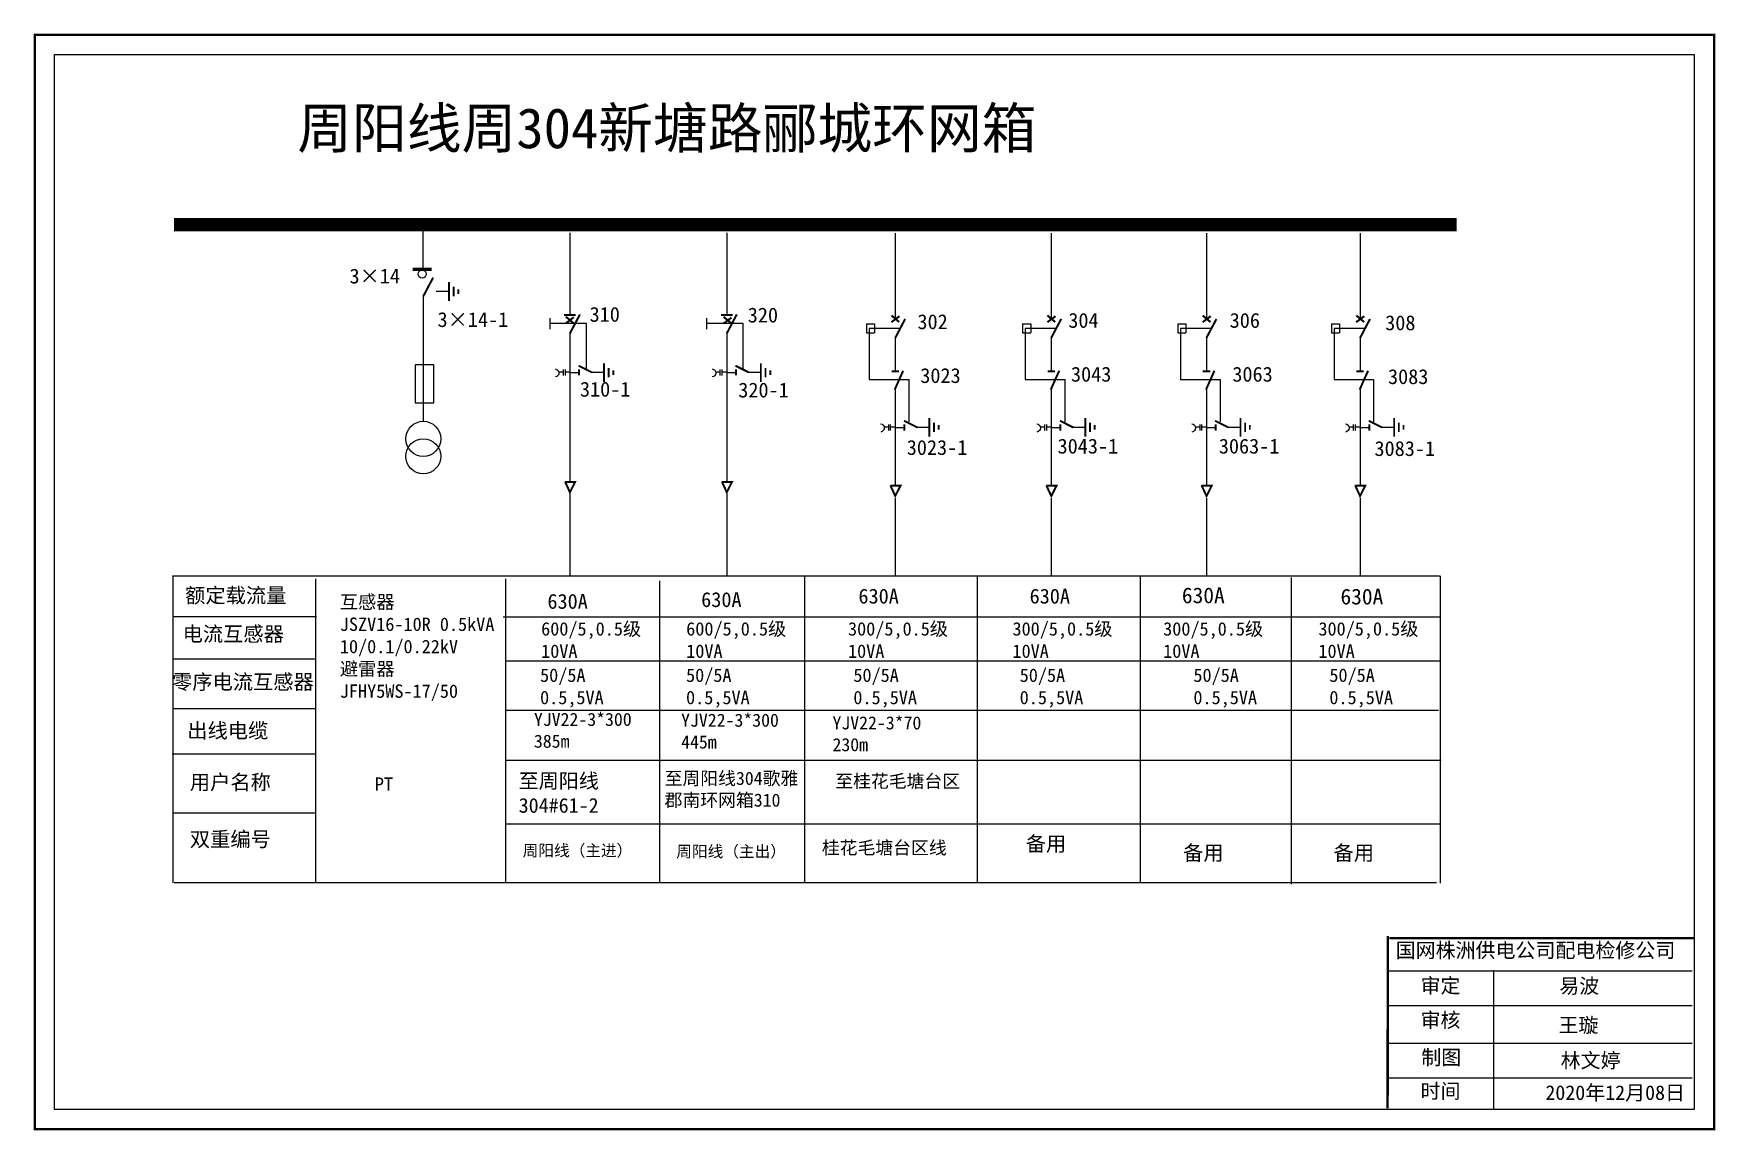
# Model space of a CAD drawing. Extents: x -172 to 477, y -577 to -246.
# Drawn here: x 147.8 to 273.5, y -577.1 to -495.2 of the extents above; entities that cross this region are included whole.
import ezdxf

# ---------------------------------------------------------------- set-up
doc = ezdxf.new("R2010")
doc.units = 0
doc.header["$LTSCALE"] = 0.774411
doc.linetypes.add('ACAD_ISO02W100', pattern=[15, 12, -3])
doc.linetypes.add('CENTER', pattern=[50.8, 31.75, -6.35, 6.35, -6.35])
doc.layers.get('0').update_dxf_attribs({"linetype": 'CONTINUOUS'})
doc.layers.add('2', color=7, linetype='CONTINUOUS')
doc.styles.add('hztxt_txtstyle_0.00_0_0', font='simkai.ttf')
doc.styles.add('hztxt_txtstyle_2.70_0_0', font='simkai.ttf', dxfattribs={"height": 2.7})
doc.styles.add('KaiTi_txtstyle_0.98_0_0', font='simkai.ttf', dxfattribs={"height": 0.976285})
doc.styles.get("Standard").update_dxf_attribs({"font": '', "height": 2.5})
doc.styles.add('字体', font='simkai_0.ttf', dxfattribs={"height": 2.5})
doc.styles.add('楷体_GB2312_txtstyle_1.09_0_0', font='simkai_0.ttf', dxfattribs={"height": 1.0944})
doc.styles.get('Standard').set_extended_font_data('SimSun')

msp = doc.modelspace()

# ---------------------------------------------------------------- texts
at = {"color": 0, "linetype": 'Continuous', "style": 'hztxt_txtstyle_2.70_0_0'}
for s, p in [('3×14', (171.4, -513.85)), ('3×14-1', (177.98, -517.1)), ('310', (189.34, -516.71)), ('320', (201.16, -516.76)), ('302', (213.84, -517.26)), ('304', (225.11, -517.16)), ('306', (237.17, -517.16)), ('308', (248.79, -517.34)), ('3023', (214.05, -521.28)), ('3043', (225.31, -521.18)), ('3063', (237.37, -521.18)), ('310-1', (188.62, -522.3)), ('320-1', (200.45, -522.36)), ('3083', (249, -521.36)), ('3023-1', (213.04, -526.65)), ('3043-1', (224.31, -526.55)), ('3063-1', (236.36, -526.55)), ('3083-1', (247.99, -526.73))]:
    msp.add_text(s, height=1.109, dxfattribs=at).set_placement(p)
at = {"color": 7, "linetype": 'Continuous', "true_color": 0xffffff, "attachment_point": 1}
for s, insert, char_height, width, style in [('{\\fSimSun|b0|i0|c134|p2;周阳线周304新塘路郦城环网箱}', (167.5, -500.75), 3, 80.4201, '字体'), ('YJV22-3*300\\P385m', (185.18, -545.91), 0.9763, 15.739, 'hztxt_txtstyle_2.70_0_0'), ('YJV22-3*300\\P445m', (196.18, -545.97), 0.9763, 15.739, 'hztxt_txtstyle_2.70_0_0'), ('至周阳线304#61-2', (184.04, -550.44), 1.0982, 10.2758, 'hztxt_txtstyle_2.70_0_0'), ('{\\fSimSun|b0|i0|c134|p2;至桂花毛塘台区}', (207.7, -550.52), 0.9763, 10.2758, 'hztxt_txtstyle_2.70_0_0'), ('{\\fSimSun|b0|i0|c134|p2;桂花毛塘台区线}', (206.7, -555.49), 0.9763, 10.2758, 'hztxt_txtstyle_2.70_0_0')]:
    msp.add_mtext(s, dxfattribs=dict(at, insert=insert, char_height=char_height, width=width, style=style))
at = {"color": 0, "linetype": 'Continuous', "attachment_point": 1}
for s, insert, char_height, width, style in [('{\\fSimSun|b0|i0|c134|p2;额定载流量}', (159.12, -536.58), 1.1094, 17.8852, 'hztxt_txtstyle_2.70_0_0'), ('{\\fSimSun|b0|i0|c134|p2;630A}', (233.6, -536.55), 1.1757, 9.454, 'hztxt_txtstyle_0.00_0_0'), ('\\A1;{\\fSimSun|b0|i0|c134|p2;互感器\\PJSZV16-10R 0.5kVA\\P10/0.1/0.22kV\\P避雷器\\PJFHY5WS-17/50}', (170.68, -537.13), 0.9985, 18.4113, 'hztxt_txtstyle_2.70_0_0'), ('{\\fSimSun|b0|i0|c134|p2;630A}', (186.19, -537.03), 1.1094, 17.8852, 'hztxt_txtstyle_2.70_0_0'), ('{\\fSimSun|b0|i0|c134|p2;630A}', (197.68, -536.9), 1.1094, 17.8852, 'hztxt_txtstyle_2.70_0_0'), ('{\\fSimSun|b0|i0|c134|p2;630A}', (209.43, -536.64), 1.1094, 17.8852, 'hztxt_txtstyle_2.70_0_0'), ('{\\fSimSun|b0|i0|c134|p2;630A}', (222.22, -536.64), 1.1094, 17.8852, 'hztxt_txtstyle_2.70_0_0'), ('{\\fSimSun|b0|i0|c134|p2;630A}', (245.45, -536.64), 1.1757, 9.454, 'hztxt_txtstyle_0.00_0_0'), ('\\A1;{\\fSimSun|b0|i0|c134|p2;600/5,0.5级\\P10VA}', (185.72, -539.14), 0.9985, 18.4113, 'hztxt_txtstyle_2.70_0_0'), ('\\A1;{\\fSimSun|b0|i0|c134|p2;600/5,0.5级\\P10VA}', (196.56, -539.14), 0.9985, 18.4113, 'hztxt_txtstyle_2.70_0_0'), ('\\A1;{\\fSimSun|b0|i0|c134|p2;300/5,0.5级\\P10VA}', (208.65, -539.14), 0.9985, 18.4113, 'hztxt_txtstyle_2.70_0_0'), ('\\A1;{\\fSimSun|b0|i0|c134|p2;300/5,0.5级\\P10VA}', (220.94, -539.14), 0.9985, 18.4113, 'hztxt_txtstyle_2.70_0_0'), ('\\A1;{\\fSimSun|b0|i0|c134|p2;300/5,0.5级\\P10VA}', (232.2, -539.14), 0.9985, 18.4113, 'hztxt_txtstyle_2.70_0_0'), ('\\A1;{\\fSimSun|b0|i0|c134|p2;300/5,0.5级\\P10VA}', (243.8, -539.14), 0.9985, 18.4113, 'hztxt_txtstyle_2.70_0_0'), ('{\\fSimSun|b0|i0|c134|p2;电流互感器}', (158.93, -539.46), 1.1094, 17.8852, 'hztxt_txtstyle_2.70_0_0'), ('{\\fSimSun|b0|i0|c134|p2;50/5A\\P0.5,5VA}', (185.64, -542.6), 0.9985, 17.8852, 'hztxt_txtstyle_2.70_0_0'), ('{\\fSimSun|b0|i0|c134|p2;50/5A\\P0.5,5VA}', (196.55, -542.6), 0.9985, 17.8852, 'hztxt_txtstyle_2.70_0_0'), ('{\\fSimSun|b0|i0|c134|p2;50/5A\\P0.5,5VA}', (209.05, -542.6), 0.9985, 17.8852, 'hztxt_txtstyle_2.70_0_0'), ('{\\fSimSun|b0|i0|c134|p2;50/5A\\P0.5,5VA}', (221.48, -542.6), 0.9985, 17.8852, 'hztxt_txtstyle_2.70_0_0'), ('{\\fSimSun|b0|i0|c134|p2;50/5A\\P0.5,5VA}', (234.46, -542.6), 0.9985, 17.8852, 'hztxt_txtstyle_2.70_0_0'), ('{\\fSimSun|b0|i0|c134|p2;50/5A\\P0.5,5VA}', (244.62, -542.6), 0.9985, 17.8852, 'hztxt_txtstyle_2.70_0_0'), ('{\\fSimSun|b0|i0|c134|p2;零序电流互感器}', (158.14, -543.04), 1.1094, 17.8852, 'hztxt_txtstyle_2.70_0_0'), ('{\\fSimSun|b0|i0|c134|p2;出线电缆}', (159.28, -546.68), 1.1094, 17.8852, 'hztxt_txtstyle_2.70_0_0'), ('{\\fSimSun|b0|i0|c134|p2;用户名称}', (159.47, -550.53), 1.1094, 17.8852, 'hztxt_txtstyle_2.70_0_0'), ('{\\fSimSun|b0|i0|c134|p2;PT}', (173.29, -550.73), 1.0024, 7.7986, 'hztxt_txtstyle_0.00_0_0'), ('{\\fSimSun|b0|i0|c134|p2;双重编号}', (159.47, -554.79), 1.1094, 17.8852, 'hztxt_txtstyle_2.70_0_0'), ('{\\fSimSun|b0|i0|c134|p2;备用}', (221.93, -555.13), 1.1094, 17.8852, 'hztxt_txtstyle_2.70_0_0'), ('{\\fSimSun|b0|i0|c134|p2;备用}', (233.69, -555.81), 1.1094, 17.8852, 'hztxt_txtstyle_2.70_0_0'), ('{\\fSimSun|b0|i0|c134|p2;备用}', (244.93, -555.81), 1.1094, 17.8852, 'hztxt_txtstyle_2.70_0_0'), ('国网株洲供电公司配电检修公司', (249.57, -563.09), 1.0944, 29.9201, '字体'), ('\\f\uffbfﾬￌﾣﾤ_GB2312|b0|i0|c134|p49;审定', (251.43, -565.73), 1.0944, 8.5588, '字体'), ('易波', (261.8, -565.75), 1.094, 8.5588, '字体'), ('\\f\uffbfﾬￌﾣﾤ_GB2312|b0|i0|c134|p49;审核', (251.43, -568.3), 1.0944, 8.5588, '字体'), ('王璇', (261.74, -568.68), 1.094, 8.5588, '字体'), ('\\f\uffbfﾬￌﾣﾤ_GB2312|b0|i0|c134|p49;制图', (251.49, -571.09), 1.0944, 8.5588, '字体'), ('林文婷', (261.9, -571.32), 1.094, 8.5588, '字体'), ('\\f\uffbfﾬￌﾣﾤ_GB2312|b0|i0|c134|p49;时间', (251.43, -573.6), 1.0944, 8.5588, '字体')]:
    msp.add_mtext(s, dxfattribs=dict(at, insert=insert, char_height=char_height, width=width, style=style))
at = {"color": 7, "linetype": 'Continuous', "attachment_point": 1}
for s, insert, char_height, width, style in [('YJV22-3*70\\P230m', (207.49, -546.17), 0.976, 15.739, 'KaiTi_txtstyle_0.98_0_0'), ('{\\fSimSun|b0|i0|c134|p2;至周阳线304歌雅郡南环网箱310}', (194.95, -550.31), 0.9763, 10.2758, 'KaiTi_txtstyle_0.98_0_0'), ('2020年12月08日', (260.76, -573.72), 1.0944, 16.0081, '楷体_GB2312_txtstyle_1.09_0_0')]:
    msp.add_mtext(s, dxfattribs=dict(at, insert=insert, char_height=char_height, width=width, style=style))
at = {"color": 0, "char_height": 0.858, "width": 10.6656, "attachment_point": 1}
for s, insert in [('周阳线（主进）', (184.34, -555.76)), ('周阳线（主出）', (195.82, -555.83))]:
    msp.add_mtext(s, dxfattribs=dict(at, insert=insert))

# ---------------------------------------------------------------- blocks, each defined once
blk = doc.blocks.new('JD')
for points in [[(-2, 0.2), (-2, -0.2), (2, 0.2), (2, -0.2)], [(1, -1.2), (1, -0.8), (-1, -1.2), (-1, -0.8)], [(-0.5, -1.8), (-0.5, -2.2), (0.5, -1.8), (0.5, -2.2)]]:
    blk.add_trace(points)

# ---------------------------------------------------------------- linework, layer by layer
at = {"color": 0}
for p, q in [((176.88, -509.47), (176.88, -512.76)), ((187.87, -510.07), (187.87, -516.18)), ((199.59, -510.07), (199.59, -516.18)), ((212.18, -510.1), (212.18, -516.52)), ((223.83, -510.1), (223.83, -516.52)), ((235.43, -510.1), (235.43, -516.52)), ((246.91, -510.1), (246.91, -516.52)), ((176.9, -514.79), (176.9, -524.12)), ((177.88, -514.42), (178.82, -514.42)), ((187.87, -517.54), (187.87, -528.65)), ((199.59, -517.54), (199.59, -528.65)), ((210.04, -516.87), (210.64, -516.87)), ((210.04, -516.87), (210.04, -517.53)), ((210.04, -517.53), (210.64, -517.53)), ((210.64, -516.87), (210.64, -517.53)), ((221.7, -516.87), (222.3, -516.87)), ((221.7, -516.87), (221.7, -517.53)), ((221.7, -517.53), (222.3, -517.53)), ((222.3, -516.87), (222.3, -517.53)), ((233.3, -516.87), (233.9, -516.87)), ((233.3, -516.87), (233.3, -517.53)), ((233.3, -517.53), (233.9, -517.53)), ((233.9, -516.87), (233.9, -517.53)), ((244.78, -516.87), (245.38, -516.87)), ((244.78, -516.87), (244.78, -517.53)), ((244.78, -517.53), (245.38, -517.53)), ((245.38, -516.87), (245.38, -517.53)), ((212.18, -517.88), (212.18, -520.36)), ((223.83, -517.88), (223.83, -520.36)), ((235.43, -517.88), (235.43, -520.36)), ((246.91, -517.88), (246.91, -520.36)), ((187.87, -520.49), (188.56, -520.49)), ((189.46, -520.47), (190.4, -520.47)), ((199.59, -520.49), (200.28, -520.49)), ((201.18, -520.47), (202.12, -520.47)), ((212.18, -521.6), (212.18, -528.9)), ((223.83, -521.6), (223.83, -528.9)), ((235.43, -521.6), (235.43, -528.9)), ((246.91, -521.6), (246.91, -528.9)), ((212.18, -524.6), (212.87, -524.6)), ((213.77, -524.58), (214.71, -524.58)), ((223.83, -524.6), (224.52, -524.6)), ((225.43, -524.58), (226.37, -524.58)), ((235.43, -524.6), (236.12, -524.6)), ((237.02, -524.58), (237.97, -524.58)), ((246.91, -524.6), (247.6, -524.6)), ((248.5, -524.58), (249.44, -524.58)), ((168.94, -538.75), (158.24, -538.75)), ((168.9, -541.9), (158.2, -541.9)), ((168.9, -545.61), (158.2, -545.61)), ((168.86, -549), (158.16, -549)), ((168.9, -553.41), (158.2, -553.41))]:
    msp.add_line(p, q, dxfattribs=at)
at = {"color": 0, "linetype": 'ACAD_ISO02W100'}
for p, q in [((212.47, -517.21), (210.24, -517.21)), ((210.24, -517.21), (210.24, -521.02)), ((224.13, -517.21), (221.89, -517.21)), ((221.89, -517.21), (221.89, -521.02)), ((235.73, -517.21), (233.49, -517.21)), ((233.49, -517.21), (233.49, -521.02)), ((247.21, -517.21), (244.97, -517.21)), ((244.97, -517.21), (244.97, -521.02)), ((210.24, -521.02), (213.19, -521.02)), ((213.19, -521.02), (213.19, -524.17)), ((221.89, -521.02), (224.85, -521.02)), ((224.85, -521.02), (224.85, -524.17)), ((233.49, -521.02), (236.45, -521.02)), ((236.45, -521.02), (236.45, -524.17)), ((244.97, -521.02), (247.92, -521.02)), ((247.92, -521.02), (247.92, -524.17))]:
    msp.add_line(p, q, dxfattribs=at)
at = {"color": 0, "linetype": 'CENTER'}
for p, q in [((187.87, -529.54), (187.87, -535.68)), ((199.59, -529.54), (199.59, -535.68)), ((212.18, -529.88), (212.18, -535.65)), ((223.84, -529.88), (223.84, -535.65)), ((235.44, -529.88), (235.44, -535.65)), ((246.91, -529.88), (246.91, -535.65))]:
    msp.add_line(p, q, dxfattribs=at)
at = {"color": 0, "linetype": 'Continuous'}
for p, q in [((158.18, -535.67), (252.84, -535.67)), ((158.22, -558.61), (158.22, -535.67)), ((168.85, -535.91), (168.85, -558.61)), ((183.05, -535.91), (183.05, -558.61)), ((194.57, -536.06), (194.57, -558.59)), ((205.4, -535.71), (205.4, -558.6)), ((218.29, -535.71), (218.29, -558.6)), ((230.49, -535.73), (230.49, -558.62)), ((241.76, -535.8), (241.76, -558.7)), ((252.89, -535.68), (252.89, -558.62)), ((182.88, -538.73), (252.87, -538.73)), ((183.05, -542.03), (252.89, -542.03)), ((183.05, -545.71), (252.78, -545.71)), ((183.05, -549.44), (252.97, -549.44)), ((183.1, -554.19), (252.91, -554.19)), ((252.63, -558.61), (158.29, -558.61)), ((248.99, -565.16), (271.74, -565.16)), ((256.88, -565.13), (256.88, -575.5)), ((248.99, -567.75), (271.74, -567.75)), ((248.99, -570.58), (271.74, -570.58)), ((248.99, -573.17), (271.74, -573.17))]:
    msp.add_line(p, q, dxfattribs=at)
at = {"color": 0, "linetype": 'Continuous', "const_width": 0.182}
msp.add_lwpolyline([(147.89, -495.29), (273.37, -495.29), (273.37, -576.99), (147.89, -576.99)], close=True, dxfattribs=at)
at = {"color": 0, "linetype": 'Continuous'}
msp.add_lwpolyline([(149.36, -496.76), (271.89, -496.76), (271.89, -575.52), (149.36, -575.52)], close=True, dxfattribs=at)
at = {"color": 0}
for points, const_width in [([(158.29, -509.47), (254.14, -509.47)], 0.998), ([(176.13, -512.8), (177.53, -512.8)], 0.238), ([(176.9, -514.83), (177.65, -513.41)], 0.15), ([(187.43, -516.2), (188.31, -516.2)], 0.15), ([(187.56, -516.83), (188.16, -516.37)], 0.15), ([(187.56, -516.33), (188.15, -516.82)], 0.15), ([(187.87, -517.58), (188.62, -516.16)], 0.15), ([(199.15, -516.2), (200.03, -516.2)], 0.15), ([(199.35, -516.84), (199.95, -516.39)], 0.15), ([(199.35, -516.34), (199.94, -516.83)], 0.15), ([(199.59, -517.58), (200.34, -516.16)], 0.15), ([(211.9, -516.24), (212.48, -516.73)], 0.15), ([(211.89, -516.74), (212.5, -516.29)], 0.15), ([(212.18, -517.92), (212.92, -516.5)], 0.15), ([(223.55, -516.74), (224.16, -516.29)], 0.15), ([(223.55, -516.24), (224.14, -516.73)], 0.15), ([(223.83, -517.92), (224.58, -516.5)], 0.15), ([(235.15, -516.74), (235.75, -516.29)], 0.15), ([(235.15, -516.24), (235.74, -516.73)], 0.15), ([(235.43, -517.92), (236.18, -516.5)], 0.15), ([(246.63, -516.24), (247.22, -516.73)], 0.15), ([(246.62, -516.74), (247.23, -516.29)], 0.15), ([(246.91, -517.92), (247.66, -516.5)], 0.15), ([(188.52, -519.99), (189.52, -520.49)], 0.15), ([(188.56, -520.26), (188.56, -520.72)], 0.15), ([(200.24, -519.99), (201.24, -520.49)], 0.15), ([(200.28, -520.26), (200.28, -520.72)], 0.15), ([(211.91, -520.4), (212.46, -520.4)], 0.15), ([(212.14, -521.78), (212.77, -520.37)], 0.15), ([(223.56, -520.4), (224.12, -520.4)], 0.15), ([(223.8, -521.78), (224.43, -520.37)], 0.15), ([(235.16, -520.4), (235.72, -520.4)], 0.15), ([(235.4, -521.78), (236.03, -520.37)], 0.15), ([(246.64, -520.4), (247.19, -520.4)], 0.15), ([(246.88, -521.78), (247.51, -520.37)], 0.15), ([(212.83, -524.1), (213.83, -524.6)], 0.15), ([(212.87, -524.37), (212.87, -524.83)], 0.15), ([(224.49, -524.1), (225.48, -524.6)], 0.15), ([(224.52, -524.37), (224.52, -524.83)], 0.15), ([(236.08, -524.1), (237.08, -524.6)], 0.15), ([(236.12, -524.37), (236.12, -524.83)], 0.15), ([(247.56, -524.1), (248.56, -524.6)], 0.15), ([(247.6, -524.37), (247.6, -524.83)], 0.15), ([(187.5, -528.67), (188.26, -528.67), (187.87, -529.44), (187.51, -528.65)], 0.15), ([(199.22, -528.67), (199.98, -528.67), (199.59, -529.44), (199.23, -528.65)], 0.15), ([(211.81, -528.95), (212.57, -528.95), (212.18, -529.72), (211.82, -528.93)], 0.15), ([(223.47, -528.95), (224.23, -528.95), (223.84, -529.72), (223.47, -528.93)], 0.15), ([(235.06, -528.95), (235.83, -528.95), (235.44, -529.72), (235.07, -528.93)], 0.15), ([(246.54, -528.95), (247.3, -528.95), (246.91, -529.72), (246.55, -528.93)], 0.15)]:
    msp.add_lwpolyline(points, dxfattribs=dict(at, const_width=const_width))
for points in [[(186.36, -516.43), (186.36, -517.26)], [(198.08, -516.43), (198.08, -517.26)], [(176.31, -519.96), (176.31, -522.76), (177.69, -522.76), (177.69, -519.92), (176.31, -519.92)], [(187.36, -520.48), (187.05, -520.48)], [(187.36, -520.27), (187.36, -520.73)], [(187.51, -520.27), (187.51, -520.73)], [(187.87, -520.48), (187.51, -520.48)], [(199.08, -520.48), (198.77, -520.48)], [(199.08, -520.27), (199.08, -520.73)], [(199.22, -520.27), (199.22, -520.73)], [(199.59, -520.48), (199.22, -520.48)], [(211.67, -524.59), (211.36, -524.59)], [(211.67, -524.38), (211.67, -524.83)], [(211.81, -524.38), (211.81, -524.83)], [(212.17, -524.59), (211.81, -524.59)], [(223.33, -524.59), (223.01, -524.59)], [(223.33, -524.38), (223.33, -524.83)], [(223.47, -524.38), (223.47, -524.83)], [(223.83, -524.59), (223.47, -524.59)], [(234.93, -524.59), (234.61, -524.59)], [(234.93, -524.38), (234.93, -524.83)], [(235.07, -524.38), (235.07, -524.83)], [(235.43, -524.59), (235.07, -524.59)], [(246.4, -524.59), (246.09, -524.59)], [(246.4, -524.38), (246.4, -524.83)], [(246.54, -524.38), (246.54, -524.83)], [(246.91, -524.59), (246.54, -524.59)]]:
    msp.add_lwpolyline(points, dxfattribs=at)
at = {"color": 0, "linetype": 'ACAD_ISO02W100'}
for points in [[(189.1, -520.26), (189.1, -516.84), (186.36, -516.84)], [(200.81, -520.26), (200.81, -516.84), (198.08, -516.84)]]:
    msp.add_lwpolyline(points, dxfattribs=at)
at = {"color": 0}
for points in [[(186.78, -520.23, -0.877934), (186.79, -520.83)], [(198.5, -520.23, -0.877934), (198.51, -520.83)], [(211.09, -524.33, -0.877934), (211.1, -524.94)], [(222.75, -524.33, -0.877934), (222.76, -524.94)], [(234.34, -524.33, -0.877934), (234.35, -524.94)], [(245.82, -524.33, -0.877934), (245.83, -524.94)]]:
    msp.add_lwpolyline(points, format="xyb", dxfattribs=at)
at = {"color": 0, "linetype": 'Continuous', "const_width": 0.182}
for points in [[(248.99, -562.58), (248.97, -575.45)], [(249.09, -562.74), (271.84, -562.74)]]:
    msp.add_lwpolyline(points, dxfattribs=at)
at = {"color": 0}
msp.add_circle((176.83, -513.14), 0.305, dxfattribs=at)
at = {"layer": '2', "color": 0}
for centre in [(176.91, -525.45), (176.91, -526.75)]:
    msp.add_circle(centre, 1.31, dxfattribs=at)

# ---------------------------------------------------------------- block references
at = {"color": 0, "xscale": 0.3494655254594363, "yscale": 0.3494655254594363, "zscale": 0.3494655254594363, "rotation": 90}
for p in [(178.84, -514.45), (190.42, -520.5), (202.14, -520.5), (214.72, -524.6), (226.38, -524.6), (237.98, -524.6), (249.46, -524.6)]:
    msp.add_blockref('JD', p, dxfattribs=at)

msp.set_redraw_order([(e.dxf.handle, doc.entitydb.next_handle()) for e in msp.query("TEXT MTEXT ATTDEF DIMENSION ARC_DIMENSION")])  # texts and dimensions are drawn at this point

doc.saveas('drawing.dxf')
